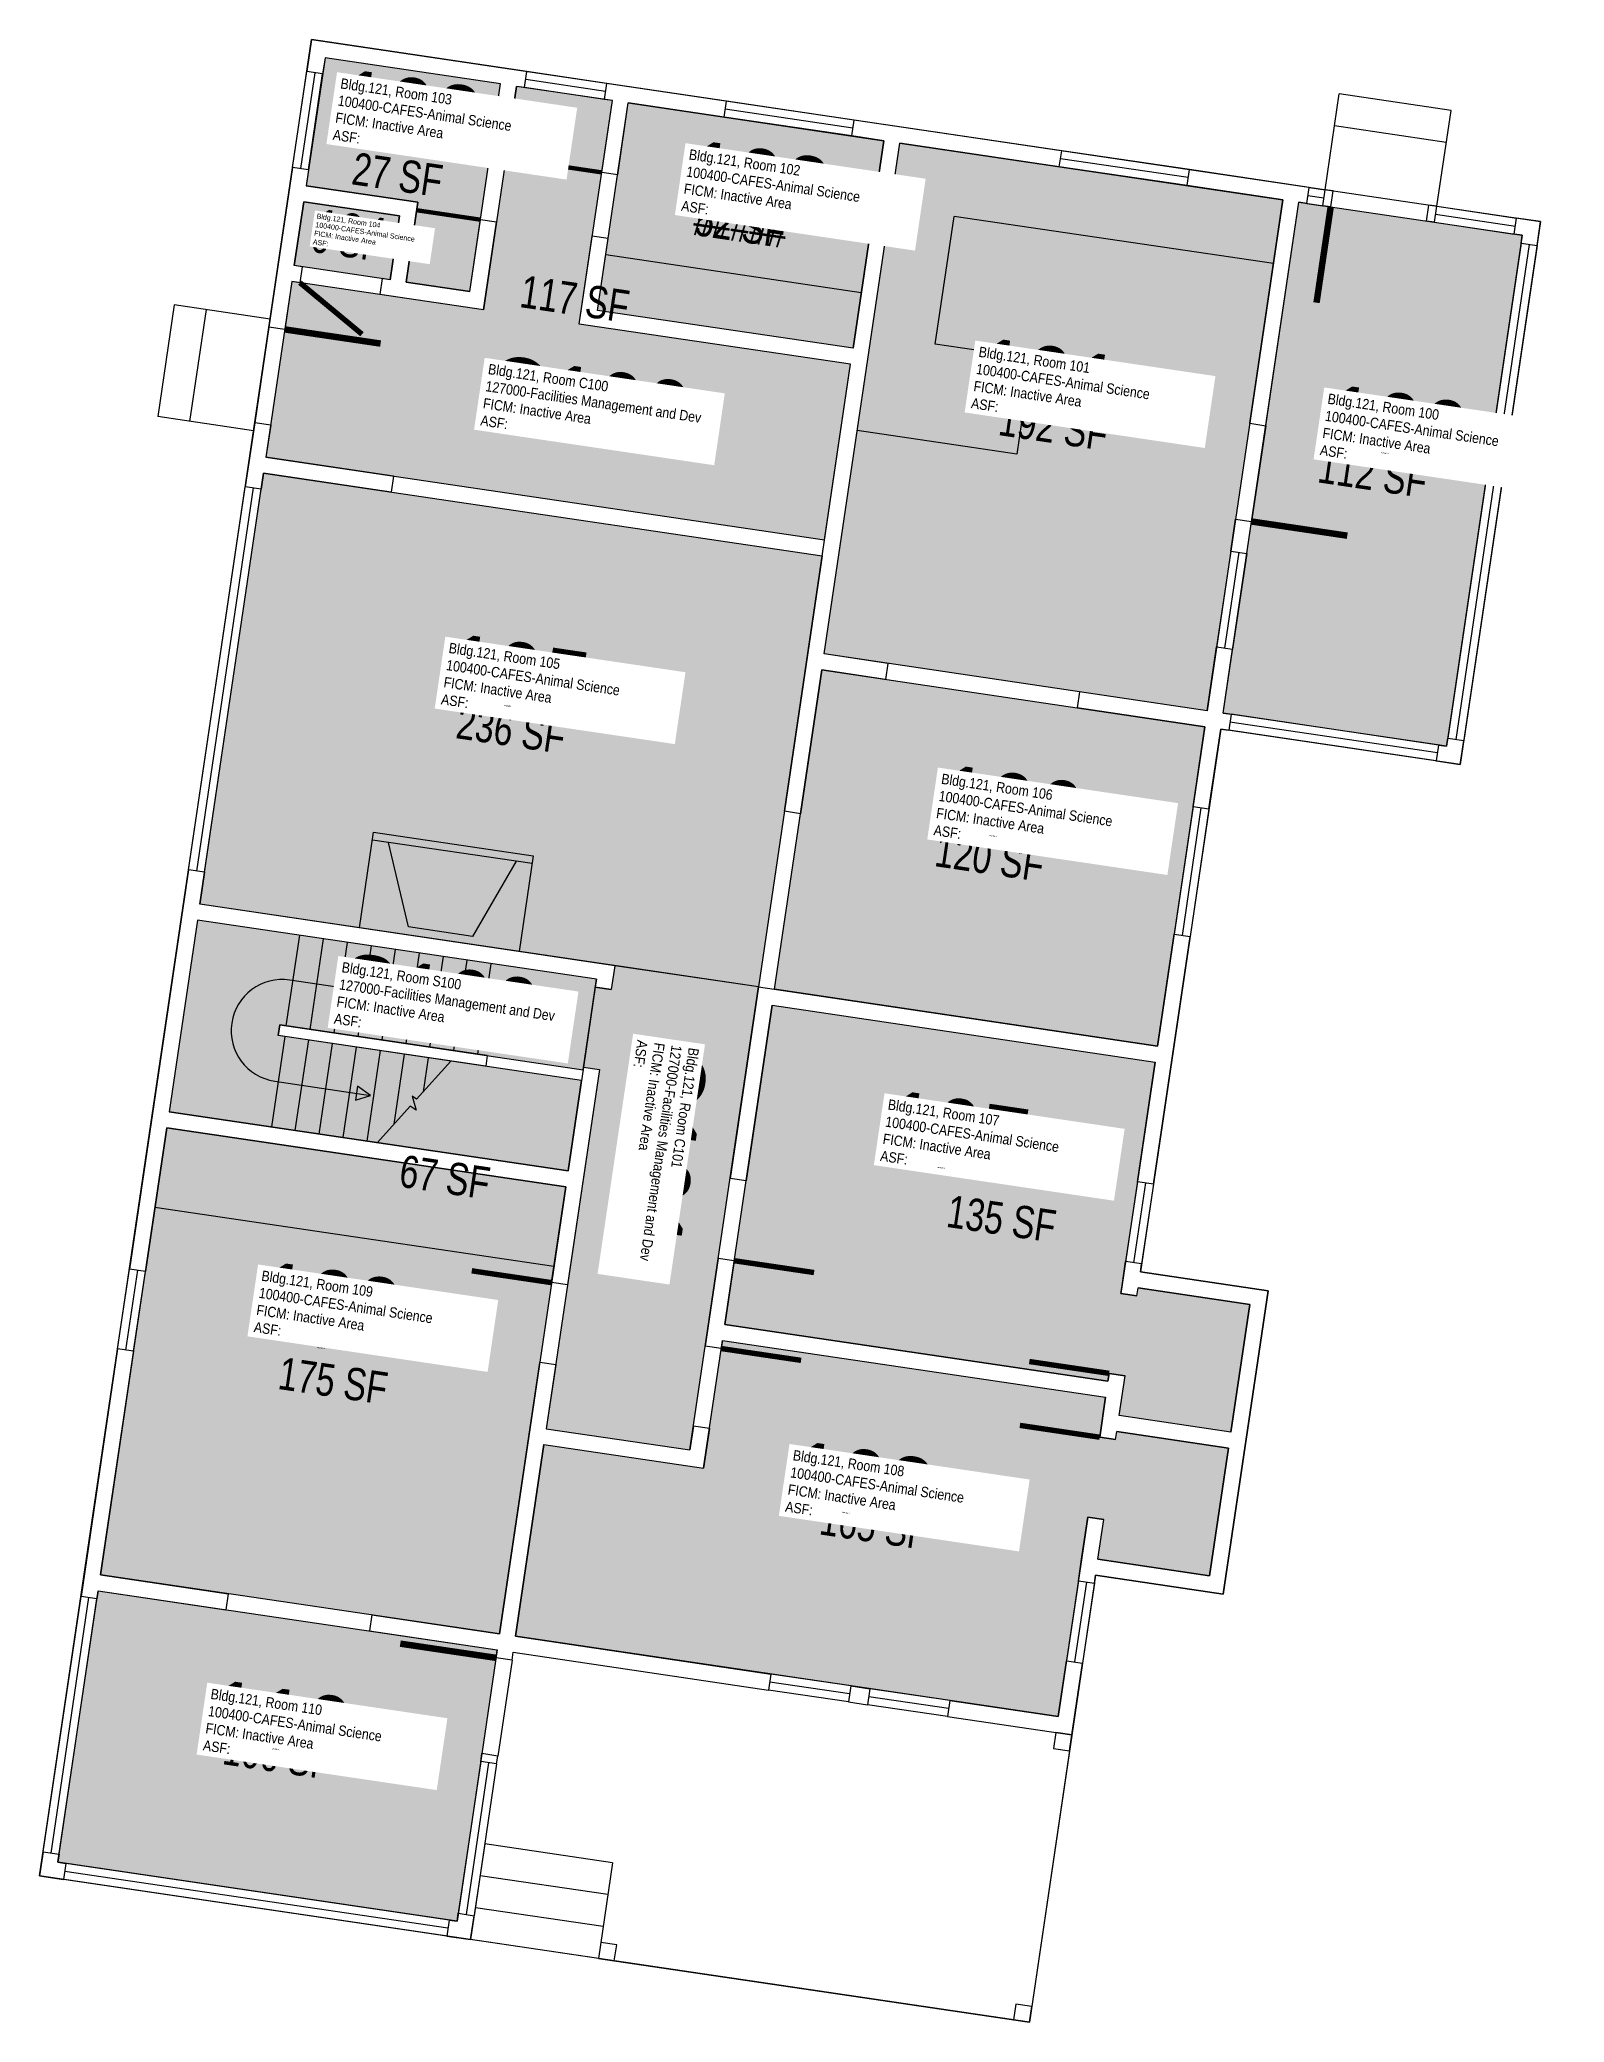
# Model space of a CAD drawing. Header units: inches. Extents: x 69131956 to 69133567, y 27725044 to 27726058.
# Drawn here: x 69133000 to 69133567, y 27725321 to 27726058 of the extents above; entities that cross this region are included whole.
import ezdxf
from ezdxf.enums import TextEntityAlignment as Align

# ---------------------------------------------------------------- set-up
doc = ezdxf.new("R2010")
doc.units = ezdxf.units.IN
doc.header["$LTSCALE"] = 10
doc.header["$MEASUREMENT"] = 0
for name, color, linetype in [('A-DOOR', 2, 'CONTINUOUS'), ('A-FLOR', 3, 'CONTINUOUS'), ('A-GLAZ', 1, 'CONTINUOUS'), ('A-IDEN-RNUM', 7, 'CONTINUOUS'), ('A-IDEN-SNUM', 4, 'CONTINUOUS'), ('A-IDEN-VNUM', 4, 'CONTINUOUS'), ('A-TTLB', 4, 'CONTINUOUS'), ('A-WALL', 5, 'CONTINUOUS'), ('AREA-ASSIGN', 7, 'CONTINUOUS'), ('AREA-GROSS', 1, 'CONTINUOUS'), ('AREA-TEXT', 3, 'CONTINUOUS'), ('Rooms-Category-Color', 7, 'CONTINUOUS'), ('Rooms-College-Color', 7, 'CONTINUOUS'), ('Rooms-Department-Color', 7, 'CONTINUOUS'), ('Rooms-Division-Color', 7, 'CONTINUOUS'), ('Rooms-Information', 7, 'CONTINUOUS')]:
    doc.layers.add(name, color=color, linetype=linetype)
doc.styles.add('CP_AREA', font='arial.ttf', dxfattribs={"height": 15})
doc.styles.add('CP_ROOMSNUMBER', font='arial.ttf', dxfattribs={"height": 1})
doc.styles.add('CP_ROOMVNUMBER', font='arial.ttf', dxfattribs={"width": 0.85, "height": 0.075})
doc.styles.add('CP_TITLE', font='arial.ttf', dxfattribs={"width": 0.85, "height": 0.125})

msp = doc.modelspace()

# ---------------------------------------------------------------- texts
at = {"layer": 'A-IDEN-RNUM', "style": 'CP_ROOMSNUMBER'}
for s, p in [('0103-00', (69133130.87, 27726025.02)), ('0102-00', (69133261.58, 27725998.18)), ('0104-00', (69133113.16, 27725989.68)), ('C100-00', (69133188.95, 27725927.4)), ('0101-00', (69133368.67, 27725923.71)), ('0100-00', (69133498.79, 27725904.45)), ('0105-00', (69133172.79, 27725810.42)), ('0106-00', (69133353.01, 27725762.12)), ('S100-00', (69133135.48, 27725704.29)), ('C101-00', (69133232.2, 27725674.8)), ('0107-00', (69133333.88, 27725638.74)), ('0109-00', (69133103.17, 27725571.76)), ('0108-00', (69133298.35, 27725510.51)), ('0110-00', (69133086.36, 27725422.62))]:
    msp.add_text(s, height=0.36, rotation=351.57904, dxfattribs=at).set_placement(p)
at = {"layer": 'A-IDEN-SNUM', "style": 'CP_ROOMSNUMBER'}
for s, p in [('1210010300', (69133130.87, 27726025.02)), ('1210010200', (69133261.58, 27725998.18)), ('1210010400', (69133113.16, 27725989.68)), ('1210C10000', (69133188.95, 27725927.4)), ('1210010100', (69133368.67, 27725923.71)), ('1210010000', (69133498.79, 27725904.45)), ('1210010500', (69133172.79, 27725810.42)), ('1210010600', (69133353.01, 27725762.12)), ('1210S10000', (69133135.48, 27725704.29)), ('1210C10100', (69133232.2, 27725674.8)), ('1210010700', (69133333.88, 27725638.74)), ('1210010900', (69133103.17, 27725571.76)), ('1210010800', (69133298.35, 27725510.51)), ('1210011000', (69133086.36, 27725422.62))]:
    msp.add_text(s, height=0.36, rotation=351.57904, dxfattribs=at).set_placement(p)
at = {"layer": 'A-IDEN-VNUM', "style": 'CP_ROOMVNUMBER', "width": 0.85}
for s, height, rotation, p in [('103', 27, 351.57904, (69133108.81, 27726020.87)), ('102', 27, 351.57904, (69133238.37, 27725994.47)), ('104', 13.5, 351.57904, (69133101.48, 27725982.03)), ('101', 27, 351.57904, (69133346.11, 27725921.1)), ('C100', 27, 351.57904, (69133163.7, 27725914.69)), ('100', 27, 351.57904, (69133475.85, 27725903.67)), ('105', 27, 351.57904, (69133149.07, 27725811.02)), ('106', 27, 351.57904, (69133332.21, 27725762.37)), ('S100', 27, 351.57904, (69133109.28, 27725692.32)), ('C101', 27, 261.57904, (69133222.24, 27725686.39)), ('107', 27, 351.57904, (69133312.35, 27725641.29)), ('109', 27, 351.57904, (69133079.45, 27725577.65)), ('108', 27, 351.57904, (69133277.03, 27725510.92)), ('110', 27, 351.57904, (69133060.55, 27725422.19))]:
    msp.add_text(s, height=height, rotation=rotation, dxfattribs=at).set_placement(p)
at = {"layer": 'A-TTLB', "insert": (69131959.1, 27725349.62), "char_height": 72, "width": 2660.2412, "attachment_point": 1, "rotation": 351.57904, "style": 'CP_TITLE'}
msp.add_mtext('Cheda Ranch Residence  1210  FLOOR 1', dxfattribs=at)
at = {"layer": 'AREA-TEXT', "style": 'CP_AREA', "width": 0.75}
for s, p in [('27 SF', (69133133.04, 27726007.88)), ('#####', (69133260.65, 27725988.99)), ('52 SF', (69133260.65, 27725988.99)), ('6 SF', (69133114.25, 27725983.37)), ('117 SF', (69133198.99, 27725961.72)), ('192 SF', (69133376.94, 27725914.15)), ('112 SF', (69133495.65, 27725896.58)), ('236 SF', (69133175.27, 27725801.47)), ('120 SF', (69133353.22, 27725753.9)), ('67 SF', (69133150.66, 27725635.28)), ('135 SF', (69133357.63, 27725619.8)), ('175 SF', (69133109.12, 27725559.55)), ('165 SF', (69133310.38, 27725505.49)), ('106 SF', (69133088.48, 27725420.07))]:
    msp.add_text(s, height=12, rotation=351.57904, dxfattribs=at).set_placement(p, align=Align.MIDDLE_CENTER)

# ---------------------------------------------------------------- hatches: boundary and pattern name
at = {"layer": 'Rooms-Category-Color', "true_color": 0xadadad}
for points in [[(69133159.97, 27725964.47), (69133171.39, 27726041.62), (69133106.1, 27726051.29), (69133099.08, 27726003.81), (69133140.62, 27725997.66), (69133136.23, 27725967.98)], [(69133084.14, 27725902.91), (69133291.87, 27725872.15), (69133301.54, 27725937.44), (69133200.64, 27725952.38), (69133212.94, 27726035.47), (69133177.33, 27726040.75), (69133165.03, 27725957.65), (69133093.8, 27725968.2)], [(69133218.88, 27726034.59), (69133313.84, 27726020.54), (69133302.42, 27725943.38), (69133207.45, 27725957.44)], [(69133319.78, 27726019.66), (69133462.22, 27725998.57), (69133434.11, 27725808.64), (69133291.66, 27725829.73)], [(69133098.2, 27725997.87), (69133133.81, 27725992.6), (69133130.29, 27725968.86), (69133094.68, 27725974.13)], [(69133523.14, 27725795.46), (69133440.04, 27725807.76), (69133468.16, 27725997.69), (69133551.25, 27725985.39)], [(69133083.26, 27725896.97), (69133291, 27725866.22), (69133267.27, 27725705.96), (69133059.54, 27725736.72)], [(69133290.78, 27725823.79), (69133433.23, 27725802.7), (69133415.65, 27725684), (69133273.21, 27725705.09)], [(69133207.04, 27725708.82), (69133058.66, 27725730.78), (69133048.11, 27725659.56), (69133196.5, 27725637.59), (69133201.47, 27725671.23), (69133088.7, 27725687.92), (69133089.29, 27725691.88), (69133202.06, 27725675.18)], [(69133188.37, 27725541.75), (69133241.79, 27725533.84), (69133267.27, 27725705.96), (69133213.85, 27725713.87), (69133212.54, 27725704.97), (69133206.6, 27725705.85), (69133202.21, 27725676.17), (69133208.14, 27725675.29)], [(69133442.93, 27725540.46), (69133401.38, 27725546.61), (69133403.58, 27725561.45), (69133397.65, 27725562.32), (69133397.2, 27725559.36), (69133254.75, 27725580.44), (69133272.33, 27725699.15), (69133414.78, 27725678.06), (69133402.03, 27725592), (69133407.97, 27725591.12), (69133408.41, 27725594.09), (69133449.96, 27725587.94)], [(69133047.23, 27725653.62), (69133195.62, 27725631.66), (69133171.01, 27725465.47), (69133022.63, 27725487.43)], [(69133400.06, 27725537.7), (69133400.5, 27725540.67), (69133442.05, 27725534.52), (69133435.02, 27725487.04), (69133393.47, 27725493.19), (69133395.67, 27725508.03), (69133389.73, 27725508.91), (69133378.75, 27725434.71), (69133176.95, 27725464.59), (69133187.49, 27725535.81), (69133246.85, 27725527.03), (69133253.88, 27725574.51), (69133396.32, 27725553.42), (69133394.13, 27725538.58)], [(69133021.75, 27725481.5), (69133170.14, 27725459.53), (69133155.2, 27725358.63), (69133006.82, 27725380.6)]]:
    msp.add_hatch(color=253, dxfattribs=at).paths.add_polyline_path(points)
at = {"layer": 'Rooms-College-Color', "true_color": 0xadadad}
for points in [[(69133159.97, 27725964.47), (69133171.39, 27726041.62), (69133106.1, 27726051.29), (69133099.08, 27726003.81), (69133140.62, 27725997.66), (69133136.23, 27725967.98)], [(69133084.14, 27725902.91), (69133291.87, 27725872.15), (69133301.54, 27725937.44), (69133200.64, 27725952.38), (69133212.94, 27726035.47), (69133177.33, 27726040.75), (69133165.03, 27725957.65), (69133093.8, 27725968.2)], [(69133218.88, 27726034.59), (69133313.84, 27726020.54), (69133302.42, 27725943.38), (69133207.45, 27725957.44)], [(69133319.78, 27726019.66), (69133462.22, 27725998.57), (69133434.11, 27725808.64), (69133291.66, 27725829.73)], [(69133098.2, 27725997.87), (69133133.81, 27725992.6), (69133130.29, 27725968.86), (69133094.68, 27725974.13)], [(69133523.14, 27725795.46), (69133440.04, 27725807.76), (69133468.16, 27725997.69), (69133551.25, 27725985.39)], [(69133083.26, 27725896.97), (69133291, 27725866.22), (69133267.27, 27725705.96), (69133059.54, 27725736.72)], [(69133290.78, 27725823.79), (69133433.23, 27725802.7), (69133415.65, 27725684), (69133273.21, 27725705.09)], [(69133207.04, 27725708.82), (69133058.66, 27725730.78), (69133048.11, 27725659.56), (69133196.5, 27725637.59), (69133201.47, 27725671.23), (69133088.7, 27725687.92), (69133089.29, 27725691.88), (69133202.06, 27725675.18)], [(69133188.37, 27725541.75), (69133241.79, 27725533.84), (69133267.27, 27725705.96), (69133213.85, 27725713.87), (69133212.54, 27725704.97), (69133206.6, 27725705.85), (69133202.21, 27725676.17), (69133208.14, 27725675.29)], [(69133442.93, 27725540.46), (69133401.38, 27725546.61), (69133403.58, 27725561.45), (69133397.65, 27725562.32), (69133397.2, 27725559.36), (69133254.75, 27725580.44), (69133272.33, 27725699.15), (69133414.78, 27725678.06), (69133402.03, 27725592), (69133407.97, 27725591.12), (69133408.41, 27725594.09), (69133449.96, 27725587.94)], [(69133047.23, 27725653.62), (69133195.62, 27725631.66), (69133171.01, 27725465.47), (69133022.63, 27725487.43)], [(69133400.06, 27725537.7), (69133400.5, 27725540.67), (69133442.05, 27725534.52), (69133435.02, 27725487.04), (69133393.47, 27725493.19), (69133395.67, 27725508.03), (69133389.73, 27725508.91), (69133378.75, 27725434.71), (69133176.95, 27725464.59), (69133187.49, 27725535.81), (69133246.85, 27725527.03), (69133253.88, 27725574.51), (69133396.32, 27725553.42), (69133394.13, 27725538.58)], [(69133021.75, 27725481.5), (69133170.14, 27725459.53), (69133155.2, 27725358.63), (69133006.82, 27725380.6)]]:
    msp.add_hatch(color=253, dxfattribs=at).paths.add_polyline_path(points)
at = {"layer": 'Rooms-Department-Color', "true_color": 0xacacac}
for points in [[(69133159.97, 27725964.47), (69133171.39, 27726041.62), (69133106.1, 27726051.29), (69133099.08, 27726003.81), (69133140.62, 27725997.66), (69133136.23, 27725967.98)], [(69133084.14, 27725902.91), (69133291.87, 27725872.15), (69133301.54, 27725937.44), (69133200.64, 27725952.38), (69133212.94, 27726035.47), (69133177.33, 27726040.75), (69133165.03, 27725957.65), (69133093.8, 27725968.2)], [(69133218.88, 27726034.59), (69133313.84, 27726020.54), (69133302.42, 27725943.38), (69133207.45, 27725957.44)], [(69133319.78, 27726019.66), (69133462.22, 27725998.57), (69133434.11, 27725808.64), (69133291.66, 27725829.73)], [(69133098.2, 27725997.87), (69133133.81, 27725992.6), (69133130.29, 27725968.86), (69133094.68, 27725974.13)], [(69133523.14, 27725795.46), (69133440.04, 27725807.76), (69133468.16, 27725997.69), (69133551.25, 27725985.39)], [(69133083.26, 27725896.97), (69133291, 27725866.22), (69133267.27, 27725705.96), (69133059.54, 27725736.72)], [(69133290.78, 27725823.79), (69133433.23, 27725802.7), (69133415.65, 27725684), (69133273.21, 27725705.09)], [(69133207.04, 27725708.82), (69133058.66, 27725730.78), (69133048.11, 27725659.56), (69133196.5, 27725637.59), (69133201.47, 27725671.23), (69133088.7, 27725687.92), (69133089.29, 27725691.88), (69133202.06, 27725675.18)], [(69133188.37, 27725541.75), (69133241.79, 27725533.84), (69133267.27, 27725705.96), (69133213.85, 27725713.87), (69133212.54, 27725704.97), (69133206.6, 27725705.85), (69133202.21, 27725676.17), (69133208.14, 27725675.29)], [(69133442.93, 27725540.46), (69133401.38, 27725546.61), (69133403.58, 27725561.45), (69133397.65, 27725562.32), (69133397.2, 27725559.36), (69133254.75, 27725580.44), (69133272.33, 27725699.15), (69133414.78, 27725678.06), (69133402.03, 27725592), (69133407.97, 27725591.12), (69133408.41, 27725594.09), (69133449.96, 27725587.94)], [(69133047.23, 27725653.62), (69133195.62, 27725631.66), (69133171.01, 27725465.47), (69133022.63, 27725487.43)], [(69133400.06, 27725537.7), (69133400.5, 27725540.67), (69133442.05, 27725534.52), (69133435.02, 27725487.04), (69133393.47, 27725493.19), (69133395.67, 27725508.03), (69133389.73, 27725508.91), (69133378.75, 27725434.71), (69133176.95, 27725464.59), (69133187.49, 27725535.81), (69133246.85, 27725527.03), (69133253.88, 27725574.51), (69133396.32, 27725553.42), (69133394.13, 27725538.58)], [(69133021.75, 27725481.5), (69133170.14, 27725459.53), (69133155.2, 27725358.63), (69133006.82, 27725380.6)]]:
    msp.add_hatch(color=253, dxfattribs=at).paths.add_polyline_path(points)
at = {"layer": 'Rooms-Division-Color', "true_color": 0xadadad}
for points in [[(69133159.97, 27725964.47), (69133171.39, 27726041.62), (69133106.1, 27726051.29), (69133099.08, 27726003.81), (69133140.62, 27725997.66), (69133136.23, 27725967.98)], [(69133084.14, 27725902.91), (69133291.87, 27725872.15), (69133301.54, 27725937.44), (69133200.64, 27725952.38), (69133212.94, 27726035.47), (69133177.33, 27726040.75), (69133165.03, 27725957.65), (69133093.8, 27725968.2)], [(69133218.88, 27726034.59), (69133313.84, 27726020.54), (69133302.42, 27725943.38), (69133207.45, 27725957.44)], [(69133319.78, 27726019.66), (69133462.22, 27725998.57), (69133434.11, 27725808.64), (69133291.66, 27725829.73)], [(69133098.2, 27725997.87), (69133133.81, 27725992.6), (69133130.29, 27725968.86), (69133094.68, 27725974.13)], [(69133523.14, 27725795.46), (69133440.04, 27725807.76), (69133468.16, 27725997.69), (69133551.25, 27725985.39)], [(69133083.26, 27725896.97), (69133291, 27725866.22), (69133267.27, 27725705.96), (69133059.54, 27725736.72)], [(69133290.78, 27725823.79), (69133433.23, 27725802.7), (69133415.65, 27725684), (69133273.21, 27725705.09)], [(69133207.04, 27725708.82), (69133058.66, 27725730.78), (69133048.11, 27725659.56), (69133196.5, 27725637.59), (69133201.47, 27725671.23), (69133088.7, 27725687.92), (69133089.29, 27725691.88), (69133202.06, 27725675.18)], [(69133188.37, 27725541.75), (69133241.79, 27725533.84), (69133267.27, 27725705.96), (69133213.85, 27725713.87), (69133212.54, 27725704.97), (69133206.6, 27725705.85), (69133202.21, 27725676.17), (69133208.14, 27725675.29)], [(69133442.93, 27725540.46), (69133401.38, 27725546.61), (69133403.58, 27725561.45), (69133397.65, 27725562.32), (69133397.2, 27725559.36), (69133254.75, 27725580.44), (69133272.33, 27725699.15), (69133414.78, 27725678.06), (69133402.03, 27725592), (69133407.97, 27725591.12), (69133408.41, 27725594.09), (69133449.96, 27725587.94)], [(69133047.23, 27725653.62), (69133195.62, 27725631.66), (69133171.01, 27725465.47), (69133022.63, 27725487.43)], [(69133400.06, 27725537.7), (69133400.5, 27725540.67), (69133442.05, 27725534.52), (69133435.02, 27725487.04), (69133393.47, 27725493.19), (69133395.67, 27725508.03), (69133389.73, 27725508.91), (69133378.75, 27725434.71), (69133176.95, 27725464.59), (69133187.49, 27725535.81), (69133246.85, 27725527.03), (69133253.88, 27725574.51), (69133396.32, 27725553.42), (69133394.13, 27725538.58)], [(69133021.75, 27725481.5), (69133170.14, 27725459.53), (69133155.2, 27725358.63), (69133006.82, 27725380.6)]]:
    msp.add_hatch(color=253, dxfattribs=at).paths.add_polyline_path(points)

# ---------------------------------------------------------------- linework, layer by layer
at = {"layer": 'A-DOOR'}
for points in [[(69133163.93, 27725991.17, 1.6, 1.6, 0), (69133140.19, 27725994.69, 0, 0, -0.414154), (69133167.44, 27726014.92, 0, 0, -1.091962)], [(69133208.99, 27726008.76, 1.6, 1.6, 0), (69133185.25, 27726012.28, 0, 0, 0.414154), (69133205.47, 27725985.02, 0, 0, 1.091962)], [(69133480.03, 27725995.94, 2.4, 2.4, 0), (69133474.76, 27725960.33, 0, 0, 0.414154), (69133515.64, 27725990.66, 0, 0, 1.091962)], [(69133096.77, 27725967.76, 2, 2, 0), (69133119.86, 27725948.61, 0, 0, 0.137179), (69133126.44, 27725963.36, 0, 0, 0.137179)], [(69133091.16, 27725950.39, 2.4, 2.4, 0), (69133126.77, 27725945.12, 0, 0, -0.414154), (69133085.9, 27725914.78, 0, 0, -1.091962)], [(69133450.58, 27725878.99, 2.4, 2.4, 0), (69133486.19, 27725873.71, 0, 0, 0.414154), (69133455.86, 27725914.6, 0, 0, 1.091962)], [(69133258.26, 27725604.19, 2, 2, 0), (69133287.94, 27725599.79, 0, 0, 0.414154), (69133262.66, 27725633.86, 0, 0, 1.091962)], [(69133190.35, 27725596.04, 2, 2, 0), (69133160.67, 27725600.44, 0, 0, 0.414154), (69133185.95, 27725566.37, 0, 0, 1.091962)], [(69133397.65, 27725562.32, 2, 2, 0), (69133367.97, 27725566.72, 0, 0, -0.414154), (69133402.03, 27725592, 0, 0, -1.091962)], [(69133253.43, 27725571.54, 2, 2, 0), (69133283.11, 27725567.15, 0, 0, -0.414154), (69133249.04, 27725541.86, 0, 0, -1.091962)], [(69133394.13, 27725538.58, 2, 2, 0), (69133364.46, 27725542.98, 0, 0, 0.414154), (69133389.73, 27725508.91, 0, 0, 1.091962)], [(69133169.7, 27725456.56, 2.4, 2.4, 0), (69133134.09, 27725461.84, 0, 0, 0.414154), (69133164.42, 27725420.95, 0, 0, 1.091962)]]:
    msp.add_lwpolyline(points, format="xyseb", dxfattribs=at)
at = {"layer": 'A-FLOR'}
for p, q in [((69133477.94, 27726002.31), (69133483.21, 27726037.92)), ((69133524.76, 27726031.77), (69133483.21, 27726037.92)), ((69133519.49, 27725996.16), (69133524.76, 27726031.77)), ((69133523, 27726019.9), (69133481.46, 27726026.05)), ((69133332.97, 27725944.92), (69133340, 27725992.4)), ((69133458.71, 27725974.83), (69133340, 27725992.4)), ((69133210.53, 27725978.21), (69133305.49, 27725964.15)), ((69133050.06, 27725959.51), (69133043.91, 27725917.96)), ((69133085.67, 27725954.24), (69133050.06, 27725959.51)), ((69133061.93, 27725957.75), (69133055.78, 27725916.2)), ((69133085.23, 27725951.27), (69133079.96, 27725915.66)), ((69133368.59, 27725939.65), (69133332.97, 27725944.92)), ((69133368.59, 27725939.65), (69133363.31, 27725904.04)), ((69133079.52, 27725912.69), (69133043.91, 27725917.96)), ((69133455.86, 27725914.6), (69133450.59, 27725878.98)), ((69133363.31, 27725904.04), (69133303.96, 27725912.82)), ((69133177.14, 27725752.67), (69133129.66, 27725759.7)), ((69133091.71, 27725691.52), (69133096.69, 27725725.15)), ((69133100.62, 27725690.2), (69133105.6, 27725723.83)), ((69133109.52, 27725688.88), (69133114.5, 27725722.52)), ((69133118.42, 27725687.56), (69133123.4, 27725721.2)), ((69133127.33, 27725686.25), (69133132.31, 27725719.88)), ((69133136.23, 27725684.93), (69133141.21, 27725718.56)), ((69133145.13, 27725683.61), (69133150.11, 27725717.24)), ((69133154.04, 27725682.29), (69133159.01, 27725715.93)), ((69133162.94, 27725680.97), (69133167.92, 27725714.61)), ((69133091.13, 27725687.56), (69133086.15, 27725653.93)), ((69133095.05, 27725652.61), (69133100.03, 27725686.24)), ((69133103.96, 27725651.29), (69133108.93, 27725684.93)), ((69133112.86, 27725649.97), (69133117.84, 27725683.61)), ((69133121.76, 27725648.66), (69133126.74, 27725682.29)), ((69133131.78, 27725654.91), (69133135.64, 27725680.97)), ((69133152.91, 27725678.42), (69133140.18, 27725664.25)), ((69133142.68, 27725667.03), (69133144.55, 27725679.65)), ((69133137.79, 27725661.59), (69133125.65, 27725648.08)), ((69133191.22, 27725601.98), (69133042.84, 27725623.95)), ((69133175.63, 27725455.69), (69133170.36, 27725420.07)), ((69133383.81, 27725427.9), (69133367.99, 27725321.07)), ((69133165.53, 27725387.43), (69133160.25, 27725351.82)), ((69133213.01, 27725380.4), (69133165.53, 27725387.43)), ((69133213.01, 27725380.4), (69133207.74, 27725344.79)), ((69133211.25, 27725368.53), (69133163.77, 27725375.56)), ((69133209.49, 27725356.66), (69133162.01, 27725363.69)), ((69133207.74, 27725344.79), (69133160.25, 27725351.82)), ((69133213.67, 27725343.91), (69133367.99, 27725321.07))]:
    msp.add_line(p, q, dxfattribs=at)
for points in [[(69133124.16, 27725763.54), (69133183.51, 27725754.76), (69133178.24, 27725719.14), (69133118.89, 27725727.93)], [(69133123.02, 27725665.65), (69133118.24, 27725669.13), (69133117.46, 27725663.88)]]:
    msp.add_lwpolyline(points, close=True, dxfattribs=at)
for points in [[(69133183.07, 27725751.79), (69133177.14, 27725752.67), (69133160.88, 27725724.75), (69133137.13, 27725728.26), (69133129.66, 27725759.7), (69133123.72, 27725760.58)], [(69133140.18, 27725664.25), (69133138.45, 27725665.34), (69133139.94, 27725660.21), (69133137.79, 27725661.59)]]:
    msp.add_lwpolyline(points, dxfattribs=at)
msp.add_lwpolyline([(69133164.2, 27725697.97), (69133092.98, 27725708.52, 1), (69133087.41, 27725670.93), (69133123.02, 27725665.65)], format="xyb", dxfattribs=at)
at = {"layer": 'A-GLAZ'}
for p, q in [((69133094.02, 27726010.62), (69133099.29, 27726046.23)), ((69133102.26, 27726045.79), (69133096.99, 27726010.18)), ((69133099.95, 27726009.74), (69133105.23, 27726045.35)), ((69133209.97, 27726035.91), (69133180.3, 27726040.31)), ((69133210.41, 27726038.88), (69133180.74, 27726043.27)), ((69133210.85, 27726041.85), (69133181.18, 27726046.24)), ((69133302.41, 27726025.26), (69133254.93, 27726032.29)), ((69133302.85, 27726028.23), (69133255.37, 27726035.26)), ((69133301.97, 27726022.29), (69133254.49, 27726029.32)), ((69133426.61, 27726003.84), (69133379.13, 27726010.87)), ((69133427.05, 27726006.81), (69133379.57, 27726013.84)), ((69133427.49, 27726009.78), (69133380.01, 27726016.81)), ((69133472.01, 27726003.19), (69133477.94, 27726002.31)), ((69133471.13, 27725997.25), (69133477.06, 27725996.37)), ((69133471.57, 27726000.22), (69133477.5, 27725999.34)), ((69133519.49, 27725996.16), (69133549.16, 27725991.76)), ((69133518.61, 27725990.22), (69133548.29, 27725985.83)), ((69133519.05, 27725993.19), (69133548.73, 27725988.8)), ((69133550.81, 27725982.42), (69133523.58, 27725798.43)), ((69133553.78, 27725981.98), (69133526.54, 27725797.99)), ((69133556.75, 27725981.54), (69133529.51, 27725797.55)), ((69133055.36, 27725749.47), (69133076.45, 27725891.91)), ((69133079.41, 27725891.48), (69133058.33, 27725749.03)), ((69133061.29, 27725748.59), (69133082.38, 27725891.04)), ((69133442.89, 27725867.99), (69133437.62, 27725832.38)), ((69133445.86, 27725867.55), (69133440.59, 27725831.94)), ((69133448.83, 27725867.11), (69133443.56, 27725831.5)), ((69133519.73, 27725792.93), (69133442.57, 27725804.35)), ((69133520.17, 27725795.9), (69133443.01, 27725807.32)), ((69133519.29, 27725789.96), (69133442.13, 27725801.39)), ((69133428.83, 27725773.03), (69133421.8, 27725725.55)), ((69133431.8, 27725772.59), (69133424.77, 27725725.11)), ((69133434.77, 27725772.15), (69133427.74, 27725724.67)), ((69133408.19, 27725633.55), (69133403.79, 27725603.87)), ((69133411.15, 27725633.11), (69133406.76, 27725603.43)), ((69133414.12, 27725632.67), (69133409.73, 27725602.99)), ((69133029, 27725571.41), (69133033.39, 27725601.08)), ((69133036.36, 27725600.65), (69133031.97, 27725570.97)), ((69133034.93, 27725570.53), (69133039.33, 27725600.21)), ((69133001.32, 27725384.45), (69133015.38, 27725479.41)), ((69133004.29, 27725384.01), (69133018.35, 27725478.97)), ((69133386.22, 27725485.16), (69133381.83, 27725455.49)), ((69133389.19, 27725484.73), (69133384.79, 27725455.05)), ((69133392.15, 27725484.29), (69133387.76, 27725454.61)), ((69133007.25, 27725383.57), (69133021.31, 27725478.53)), ((69133301.59, 27725446.14), (69133271.91, 27725450.53)), ((69133300.71, 27725440.2), (69133271.04, 27725444.6)), ((69133301.15, 27725443.17), (69133271.48, 27725447.56)), ((69133337.95, 27725437.72), (69133308.27, 27725442.12)), ((69133338.39, 27725440.69), (69133308.71, 27725445.08)), ((69133337.51, 27725434.75), (69133307.83, 27725439.15)), ((69133163.98, 27725417.99), (69133155.64, 27725361.6)), ((69133166.95, 27725417.55), (69133158.61, 27725361.16)), ((69133169.92, 27725417.11), (69133161.57, 27725360.72)), ((69133151.79, 27725356.1), (69133009.34, 27725377.19)), ((69133152.23, 27725359.07), (69133009.78, 27725380.16)), ((69133151.35, 27725353.14), (69133008.9, 27725374.22))]:
    msp.add_line(p, q, dxfattribs=at)
at = {"layer": 'A-WALL'}
for p, q in [((69133101.05, 27726058.1), (69133099.29, 27726046.23)), ((69133181.18, 27726046.24), (69133101.05, 27726058.1)), ((69133106.1, 27726051.29), (69133105.23, 27726045.35)), ((69133171.39, 27726041.62), (69133106.1, 27726051.29)), ((69133105.23, 27726045.35), (69133099.29, 27726046.23)), ((69133167.44, 27726014.92), (69133171.39, 27726041.62)), ((69133173.37, 27726014.04), (69133177.33, 27726040.75)), ((69133180.3, 27726040.31), (69133177.33, 27726040.75)), ((69133180.3, 27726040.31), (69133181.18, 27726046.24)), ((69133209.97, 27726035.91), (69133210.85, 27726041.85)), ((69133255.37, 27726035.26), (69133210.85, 27726041.85)), ((69133208.99, 27726008.76), (69133212.94, 27726035.47)), ((69133212.94, 27726035.47), (69133209.97, 27726035.91)), ((69133214.92, 27726007.89), (69133218.88, 27726034.59)), ((69133254.49, 27726029.32), (69133218.88, 27726034.59)), ((69133254.49, 27726029.32), (69133255.37, 27726035.26)), ((69133301.97, 27726022.29), (69133302.85, 27726028.23)), ((69133380.01, 27726016.81), (69133302.85, 27726028.23)), ((69133291.66, 27725829.73), (69133319.78, 27726019.66)), ((69133313.84, 27726020.54), (69133301.97, 27726022.29)), ((69133302.42, 27725943.38), (69133313.84, 27726020.54)), ((69133379.13, 27726010.87), (69133319.78, 27726019.66)), ((69133094.02, 27726010.62), (69133085.23, 27725951.27)), ((69133099.95, 27726009.74), (69133094.02, 27726010.62)), ((69133099.95, 27726009.74), (69133099.08, 27726003.81)), ((69133173.37, 27726014.04), (69133167.44, 27726014.92)), ((69133379.13, 27726010.87), (69133380.01, 27726016.81)), ((69133426.61, 27726003.84), (69133427.49, 27726009.78)), ((69133472.01, 27726003.19), (69133427.49, 27726009.78)), ((69133140.62, 27725997.66), (69133099.08, 27726003.81)), ((69133214.92, 27726007.89), (69133208.99, 27726008.76)), ((69133462.22, 27725998.57), (69133426.61, 27726003.84)), ((69133471.13, 27725997.25), (69133472.01, 27726003.19)), ((69133477.06, 27725996.37), (69133477.94, 27726002.31)), ((69133480.91, 27726001.87), (69133477.94, 27726002.31)), ((69133098.2, 27725997.87), (69133094.68, 27725974.13)), ((69133133.81, 27725992.6), (69133098.2, 27725997.87)), ((69133136.23, 27725967.98), (69133140.62, 27725997.66)), ((69133449.92, 27725915.48), (69133462.22, 27725998.57)), ((69133455.86, 27725914.6), (69133468.16, 27725997.69)), ((69133471.13, 27725997.25), (69133468.16, 27725997.69)), ((69133480.03, 27725995.93), (69133477.06, 27725996.37)), ((69133480.03, 27725995.93), (69133480.91, 27726001.87)), ((69133515.64, 27725990.66), (69133516.52, 27725996.6)), ((69133519.49, 27725996.16), (69133516.52, 27725996.6)), ((69133518.61, 27725990.22), (69133519.49, 27725996.16)), ((69133130.29, 27725968.86), (69133133.81, 27725992.6)), ((69133159.97, 27725964.47), (69133163.92, 27725991.17)), ((69133169.86, 27725990.3), (69133163.92, 27725991.17)), ((69133165.03, 27725957.65), (69133169.86, 27725990.3)), ((69133518.61, 27725990.22), (69133515.64, 27725990.66)), ((69133548.29, 27725985.83), (69133549.16, 27725991.76)), ((69133558.07, 27725990.45), (69133549.16, 27725991.76)), ((69133556.75, 27725981.54), (69133558.07, 27725990.45)), ((69133200.64, 27725952.38), (69133205.47, 27725985.02)), ((69133211.41, 27725984.14), (69133205.47, 27725985.02)), ((69133207.45, 27725957.44), (69133211.41, 27725984.14)), ((69133551.25, 27725985.39), (69133548.29, 27725985.83)), ((69133550.81, 27725982.42), (69133551.25, 27725985.39)), ((69133550.81, 27725982.42), (69133556.75, 27725981.54)), ((69133097.65, 27725973.69), (69133094.68, 27725974.13)), ((69133097.65, 27725973.69), (69133096.77, 27725967.76)), ((69133093.8, 27725968.2), (69133091.17, 27725950.39)), ((69133096.77, 27725967.76), (69133093.8, 27725968.2)), ((69133127.33, 27725969.3), (69133126.45, 27725963.36)), ((69133130.29, 27725968.86), (69133127.33, 27725969.3)), ((69133159.97, 27725964.47), (69133136.23, 27725967.98)), ((69133165.03, 27725957.65), (69133126.45, 27725963.36)), ((69133091.17, 27725950.39), (69133085.23, 27725951.27)), ((69133301.54, 27725937.44), (69133200.64, 27725952.38)), ((69133302.42, 27725943.38), (69133207.45, 27725957.44)), ((69133276.94, 27725771.25), (69133301.54, 27725937.44)), ((69133079.96, 27725915.66), (69133076.45, 27725891.91)), ((69133085.9, 27725914.78), (69133079.96, 27725915.66)), ((69133085.9, 27725914.78), (69133084.14, 27725902.91)), ((69133449.92, 27725915.48), (69133455.86, 27725914.6)), ((69133131.62, 27725895.88), (69133084.14, 27725902.91)), ((69133082.38, 27725891.04), (69133076.45, 27725891.91)), ((69133083.26, 27725896.97), (69133082.38, 27725891.04)), ((69133130.74, 27725889.94), (69133083.26, 27725896.97)), ((69133131.62, 27725895.88), (69133130.74, 27725889.94)), ((69133442.89, 27725867.99), (69133444.65, 27725879.86)), ((69133444.65, 27725879.86), (69133450.59, 27725878.98)), ((69133448.83, 27725867.11), (69133450.59, 27725878.98)), ((69133442.89, 27725867.99), (69133448.83, 27725867.11)), ((69133315.4, 27725826.21), (69133291.66, 27725829.73)), ((69133315.4, 27725826.21), (69133314.52, 27725820.28)), ((69133434.11, 27725808.64), (69133437.62, 27725832.38)), ((69133437.62, 27725832.38), (69133443.56, 27725831.5)), ((69133440.04, 27725807.76), (69133443.56, 27725831.5)), ((69133290.78, 27725823.79), (69133282.87, 27725770.37)), ((69133314.52, 27725820.28), (69133290.78, 27725823.79)), ((69133386.62, 27725815.67), (69133385.75, 27725809.73)), ((69133434.11, 27725808.64), (69133386.62, 27725815.67)), ((69133433.23, 27725802.7), (69133385.75, 27725809.73)), ((69133440.04, 27725807.76), (69133443.01, 27725807.32)), ((69133443.01, 27725807.32), (69133442.13, 27725801.39)), ((69133428.83, 27725773.03), (69133433.23, 27725802.7)), ((69133434.77, 27725772.15), (69133439.16, 27725801.83)), ((69133439.16, 27725801.83), (69133442.13, 27725801.39)), ((69133520.17, 27725795.9), (69133519.29, 27725789.96)), ((69133520.17, 27725795.9), (69133523.14, 27725795.46)), ((69133523.14, 27725795.46), (69133523.58, 27725798.43)), ((69133523.58, 27725798.43), (69133529.51, 27725797.55)), ((69133528.19, 27725788.65), (69133529.51, 27725797.55)), ((69133519.29, 27725789.96), (69133528.19, 27725788.65)), ((69133282.87, 27725770.37), (69133276.94, 27725771.25)), ((69133428.83, 27725773.03), (69133434.77, 27725772.15)), ((69133055.36, 27725749.47), (69133033.39, 27725601.08)), ((69133061.29, 27725748.59), (69133055.36, 27725749.47)), ((69133061.29, 27725748.59), (69133059.54, 27725736.72)), ((69133058.66, 27725730.78), (69133048.11, 27725659.56)), ((69133207.04, 27725708.82), (69133058.66, 27725730.78)), ((69133213.85, 27725713.87), (69133059.54, 27725736.72)), ((69133414.12, 27725632.67), (69133427.74, 27725724.67)), ((69133415.65, 27725684), (69133421.8, 27725725.55)), ((69133421.8, 27725725.55), (69133427.74, 27725724.67)), ((69133207.04, 27725708.82), (69133206.6, 27725705.85)), ((69133213.85, 27725713.87), (69133212.54, 27725704.97)), ((69133206.6, 27725705.85), (69133212.54, 27725704.97)), ((69133267.27, 27725705.96), (69133256.73, 27725634.74)), ((69133267.27, 27725705.96), (69133415.65, 27725684)), ((69133272.33, 27725699.15), (69133262.66, 27725633.86)), ((69133272.33, 27725699.15), (69133414.78, 27725678.06)), ((69133089.29, 27725691.88), (69133088.7, 27725687.92)), ((69133165.86, 27725676.5), (69133088.7, 27725687.92)), ((69133166.45, 27725680.45), (69133089.29, 27725691.88)), ((69133166.45, 27725680.45), (69133165.86, 27725676.5)), ((69133408.19, 27725633.55), (69133414.78, 27725678.06)), ((69133208.14, 27725675.29), (69133196.28, 27725595.17)), ((69133202.21, 27725676.17), (69133196.5, 27725637.59)), ((69133202.21, 27725676.17), (69133208.14, 27725675.29)), ((69133196.5, 27725637.59), (69133048.11, 27725659.56)), ((69133047.23, 27725653.62), (69133039.33, 27725600.21)), ((69133195.62, 27725631.66), (69133047.23, 27725653.62)), ((69133262.66, 27725633.86), (69133256.73, 27725634.74)), ((69133190.34, 27725596.05), (69133195.62, 27725631.66)), ((69133414.12, 27725632.67), (69133408.19, 27725633.55)), ((69133252.33, 27725605.06), (69133247.5, 27725572.42)), ((69133258.27, 27725604.19), (69133252.33, 27725605.06)), ((69133039.33, 27725600.21), (69133033.39, 27725601.08)), ((69133258.27, 27725604.19), (69133254.75, 27725580.44)), ((69133402.47, 27725594.97), (69133403.79, 27725603.87)), ((69133409.73, 27725602.99), (69133403.79, 27725603.87)), ((69133409.29, 27725600.02), (69133409.73, 27725602.99)), ((69133456.77, 27725593), (69133409.29, 27725600.02)), ((69133196.28, 27725595.17), (69133190.34, 27725596.05)), ((69133402.03, 27725592), (69133402.47, 27725594.97)), ((69133407.97, 27725591.12), (69133402.03, 27725592)), ((69133407.97, 27725591.12), (69133408.41, 27725594.09)), ((69133449.96, 27725587.94), (69133408.41, 27725594.09)), ((69133440.08, 27725480.22), (69133456.77, 27725593)), ((69133442.93, 27725540.46), (69133449.96, 27725587.94)), ((69133254.75, 27725580.44), (69133397.2, 27725559.36)), ((69133029, 27725571.41), (69133015.38, 27725479.41)), ((69133034.93, 27725570.53), (69133022.63, 27725487.43)), ((69133034.93, 27725570.53), (69133029, 27725571.41)), ((69133253.44, 27725571.54), (69133247.5, 27725572.42)), ((69133253.88, 27725574.51), (69133253.44, 27725571.54)), ((69133253.88, 27725574.51), (69133396.32, 27725553.42)), ((69133171.01, 27725465.47), (69133185.95, 27725566.37)), ((69133191.89, 27725565.49), (69133185.95, 27725566.37)), ((69133191.89, 27725565.49), (69133188.37, 27725541.75)), ((69133397.2, 27725559.36), (69133397.64, 27725562.32)), ((69133397.64, 27725562.32), (69133403.58, 27725561.45)), ((69133401.38, 27725546.61), (69133403.58, 27725561.45)), ((69133394.13, 27725538.58), (69133396.32, 27725553.42)), ((69133442.93, 27725540.46), (69133401.38, 27725546.61)), ((69133188.37, 27725541.75), (69133241.79, 27725533.84)), ((69133243.11, 27725542.74), (69133241.79, 27725533.84)), ((69133249.04, 27725541.86), (69133243.11, 27725542.74)), ((69133249.04, 27725541.86), (69133246.85, 27725527.03)), ((69133400.06, 27725537.7), (69133394.13, 27725538.58)), ((69133400.06, 27725537.7), (69133400.5, 27725540.67)), ((69133442.05, 27725534.52), (69133400.5, 27725540.67)), ((69133187.49, 27725535.81), (69133176.95, 27725464.59)), ((69133187.49, 27725535.81), (69133246.85, 27725527.03)), ((69133435.02, 27725487.04), (69133442.05, 27725534.52)), ((69133387.54, 27725494.07), (69133389.73, 27725508.91)), ((69133389.73, 27725508.91), (69133395.67, 27725508.03)), ((69133393.47, 27725493.19), (69133395.67, 27725508.03)), ((69133386.22, 27725485.16), (69133387.54, 27725494.07)), ((69133022.63, 27725487.43), (69133070.11, 27725480.41)), ((69133392.15, 27725484.29), (69133392.59, 27725487.25)), ((69133392.59, 27725487.25), (69133440.08, 27725480.22)), ((69133393.47, 27725493.19), (69133435.02, 27725487.04)), ((69133021.31, 27725478.53), (69133015.38, 27725479.41)), ((69133021.75, 27725481.5), (69133021.31, 27725478.53)), ((69133021.75, 27725481.5), (69133069.24, 27725474.47)), ((69133070.11, 27725480.41), (69133069.24, 27725474.47)), ((69133386.22, 27725485.16), (69133392.15, 27725484.29)), ((69133123.53, 27725472.5), (69133122.65, 27725466.56)), ((69133123.53, 27725472.5), (69133171.01, 27725465.47)), ((69133122.65, 27725466.56), (69133170.14, 27725459.53)), ((69133176.95, 27725464.59), (69133271.91, 27725450.53)), ((69133169.7, 27725456.57), (69133170.14, 27725459.53)), ((69133175.63, 27725455.69), (69133176.07, 27725458.65)), ((69133176.07, 27725458.65), (69133271.04, 27725444.6)), ((69133175.63, 27725455.69), (69133169.7, 27725456.57)), ((69133271.91, 27725450.53), (69133271.04, 27725444.6)), ((69133378.75, 27725434.71), (69133381.83, 27725455.49)), ((69133381.83, 27725455.49), (69133387.76, 27725454.61)), ((69133383.81, 27725427.9), (69133387.76, 27725454.61)), ((69133301.59, 27725446.14), (69133300.71, 27725440.2)), ((69133301.59, 27725446.14), (69133308.71, 27725445.08)), ((69133308.71, 27725445.08), (69133307.83, 27725439.15)), ((69133300.71, 27725440.2), (69133307.83, 27725439.15)), ((69133338.39, 27725440.69), (69133337.51, 27725434.75)), ((69133337.51, 27725434.75), (69133383.81, 27725427.9)), ((69133338.39, 27725440.69), (69133378.75, 27725434.71)), ((69133163.98, 27725417.99), (69133164.42, 27725420.95)), ((69133170.36, 27725420.07), (69133164.42, 27725420.95)), ((69133169.92, 27725417.11), (69133170.36, 27725420.07)), ((69133169.92, 27725417.11), (69133163.98, 27725417.99)), ((69133001.32, 27725384.45), (69133000, 27725375.54)), ((69133001.32, 27725384.45), (69133007.25, 27725383.57)), ((69133007.25, 27725383.57), (69133006.82, 27725380.6)), ((69133006.82, 27725380.6), (69133009.78, 27725380.16)), ((69133009.78, 27725380.16), (69133008.9, 27725374.22)), ((69133000, 27725375.54), (69133008.9, 27725374.22)), ((69133000, 27725375.54), (69133000.99, 27725375.4)), ((69133000, 27725375.54), (69133000.99, 27725375.4)), ((69133155.2, 27725358.63), (69133155.64, 27725361.6)), ((69133155.64, 27725361.6), (69133161.57, 27725360.72)), ((69133152.23, 27725359.07), (69133151.35, 27725353.14)), ((69133152.23, 27725359.07), (69133155.2, 27725358.63)), ((69133160.25, 27725351.82), (69133161.57, 27725360.72)), ((69133151.35, 27725353.14), (69133160.25, 27725351.82))]:
    msp.add_line(p, q, dxfattribs=at)
for points in [[(69133382.93, 27725421.97), (69133383.81, 27725427.9), (69133377.87, 27725428.78), (69133376.99, 27725422.84)], [(69133213.67, 27725343.91), (69133214.55, 27725349.85), (69133208.62, 27725350.72), (69133207.74, 27725344.79)], [(69133367.99, 27725321.07), (69133368.87, 27725327), (69133362.93, 27725327.88), (69133362.06, 27725321.94)]]:
    msp.add_lwpolyline(points, close=True, dxfattribs=at)
at = {"layer": 'AREA-ASSIGN'}
for points in [[(69133159.97, 27725964.47), (69133171.39, 27726041.62), (69133106.1, 27726051.29), (69133099.08, 27726003.81), (69133140.62, 27725997.66), (69133136.23, 27725967.98)], [(69133084.14, 27725902.91), (69133291.87, 27725872.15), (69133301.54, 27725937.44), (69133200.64, 27725952.38), (69133212.94, 27726035.47), (69133177.33, 27726040.75), (69133165.03, 27725957.65), (69133093.8, 27725968.2)], [(69133218.88, 27726034.59), (69133313.84, 27726020.54), (69133302.42, 27725943.38), (69133207.45, 27725957.44)], [(69133319.78, 27726019.66), (69133462.22, 27725998.57), (69133434.11, 27725808.64), (69133291.66, 27725829.73)], [(69133098.2, 27725997.87), (69133133.81, 27725992.6), (69133130.29, 27725968.86), (69133094.68, 27725974.13)], [(69133523.14, 27725795.46), (69133440.04, 27725807.76), (69133468.16, 27725997.69), (69133551.25, 27725985.39)], [(69133083.26, 27725896.97), (69133291, 27725866.22), (69133267.27, 27725705.96), (69133059.54, 27725736.72)], [(69133290.78, 27725823.79), (69133433.23, 27725802.7), (69133415.65, 27725684), (69133273.21, 27725705.09)], [(69133207.04, 27725708.82), (69133058.66, 27725730.78), (69133048.11, 27725659.56), (69133196.5, 27725637.59), (69133201.47, 27725671.23), (69133088.7, 27725687.92), (69133089.29, 27725691.88), (69133202.06, 27725675.18)], [(69133188.37, 27725541.75), (69133241.79, 27725533.84), (69133267.27, 27725705.96), (69133213.85, 27725713.87), (69133212.54, 27725704.97), (69133206.6, 27725705.85), (69133202.21, 27725676.17), (69133208.14, 27725675.29)], [(69133442.93, 27725540.46), (69133401.38, 27725546.61), (69133403.58, 27725561.45), (69133397.65, 27725562.32), (69133397.2, 27725559.36), (69133254.75, 27725580.44), (69133272.33, 27725699.15), (69133414.78, 27725678.06), (69133402.03, 27725592), (69133407.97, 27725591.12), (69133408.41, 27725594.09), (69133449.96, 27725587.94)], [(69133047.23, 27725653.62), (69133195.62, 27725631.66), (69133171.01, 27725465.47), (69133022.63, 27725487.43)], [(69133400.06, 27725537.7), (69133400.5, 27725540.67), (69133442.05, 27725534.52), (69133435.02, 27725487.04), (69133393.47, 27725493.19), (69133395.67, 27725508.03), (69133389.73, 27725508.91), (69133378.75, 27725434.71), (69133176.95, 27725464.59), (69133187.49, 27725535.81), (69133246.85, 27725527.03), (69133253.88, 27725574.51), (69133396.32, 27725553.42), (69133394.13, 27725538.58)], [(69133021.75, 27725481.5), (69133170.14, 27725459.53), (69133155.2, 27725358.63), (69133006.82, 27725380.6)]]:
    msp.add_lwpolyline(points, close=True, dxfattribs=at)
at = {"layer": 'AREA-GROSS'}
msp.add_lwpolyline([(69133101.05, 27726058.1), (69133558.07, 27725990.45), (69133528.19, 27725788.65), (69133439.16, 27725801.83), (69133409.29, 27725600.02), (69133456.77, 27725593), (69133440.08, 27725480.22), (69133392.59, 27725487.25), (69133367.99, 27725321.07), (69133000, 27725375.54)], close=True, dxfattribs=at)

msp.set_redraw_order([(e.dxf.handle, doc.entitydb.next_handle()) for e in msp.query("TEXT MTEXT ATTDEF DIMENSION ARC_DIMENSION")])  # texts and dimensions are drawn at this point

# ---------------------------------------------------------------- next in the draw order: texts
at = {"layer": 'Rooms-Information', "attachment_point": 7, "style": 'CP_ROOMVNUMBER', "bg_fill": 3, "box_fill_scale": 1.5, "bg_fill_color": 256, "bg_fill_true_color": 13158600, "bg_fill_transparency": 0}
for s, insert, char_height, width, rotation in [('Bldg.121, Room 103^M^J100400-CAFES-Animal Science^M^JFICM: Inactive Area^M^JASF: ', (69133108.81, 27726020.87), 3.8571, 86.4, 351.57904), ('Bldg.121, Room 102^M^J100400-CAFES-Animal Science^M^JFICM: Inactive Area^M^JASF: ', (69133238.37, 27725994.47), 3.8571, 86.4, 351.57904), ('Bldg.121, Room 104^M^J100400-CAFES-Animal Science^M^JFICM: Inactive Area^M^JASF: ', (69133101.48, 27725982.03), 1.9286, 43.2, 351.57904), ('Bldg.121, Room 101^M^J100400-CAFES-Animal Science^M^JFICM: Inactive Area^M^JASF: ', (69133346.11, 27725921.1), 3.8571, 86.4, 351.57904), ('Bldg.121, Room C100^M^J127000-Facilities Management and Dev^M^JFICM: Inactive Area^M^JASF: ', (69133163.7, 27725914.69), 3.8571, 86.4, 351.57904), ('Bldg.121, Room 100^M^J100400-CAFES-Animal Science^M^JFICM: Inactive Area^M^JASF: ', (69133475.85, 27725903.67), 3.8571, 86.4, 351.57904), ('Bldg.121, Room 105^M^J100400-CAFES-Animal Science^M^JFICM: Inactive Area^M^JASF: ', (69133149.07, 27725811.02), 3.8571, 86.4, 351.57904), ('Bldg.121, Room 106^M^J100400-CAFES-Animal Science^M^JFICM: Inactive Area^M^JASF: ', (69133332.21, 27725762.37), 3.8571, 86.4, 351.57904), ('Bldg.121, Room S100^M^J127000-Facilities Management and Dev^M^JFICM: Inactive Area^M^JASF: ', (69133109.28, 27725692.32), 3.8571, 86.4, 351.57904), ('Bldg.121, Room C101^M^J127000-Facilities Management and Dev^M^JFICM: Inactive Area^M^JASF: ', (69133222.24, 27725686.39), 3.8571, 86.4, 261.57904), ('Bldg.121, Room 107^M^J100400-CAFES-Animal Science^M^JFICM: Inactive Area^M^JASF: ', (69133312.35, 27725641.29), 3.8571, 86.4, 351.57904), ('Bldg.121, Room 109^M^J100400-CAFES-Animal Science^M^JFICM: Inactive Area^M^JASF: ', (69133079.45, 27725577.65), 3.8571, 86.4, 351.57904), ('Bldg.121, Room 108^M^J100400-CAFES-Animal Science^M^JFICM: Inactive Area^M^JASF: ', (69133277.03, 27725510.92), 3.8571, 86.4, 351.57904), ('Bldg.121, Room 110^M^J100400-CAFES-Animal Science^M^JFICM: Inactive Area^M^JASF: ', (69133060.55, 27725422.19), 3.8571, 86.4, 351.57904)]:
    msp.add_mtext(s, dxfattribs=dict(at, insert=insert, char_height=char_height, width=width, rotation=rotation))

doc.saveas('drawing.dxf')
